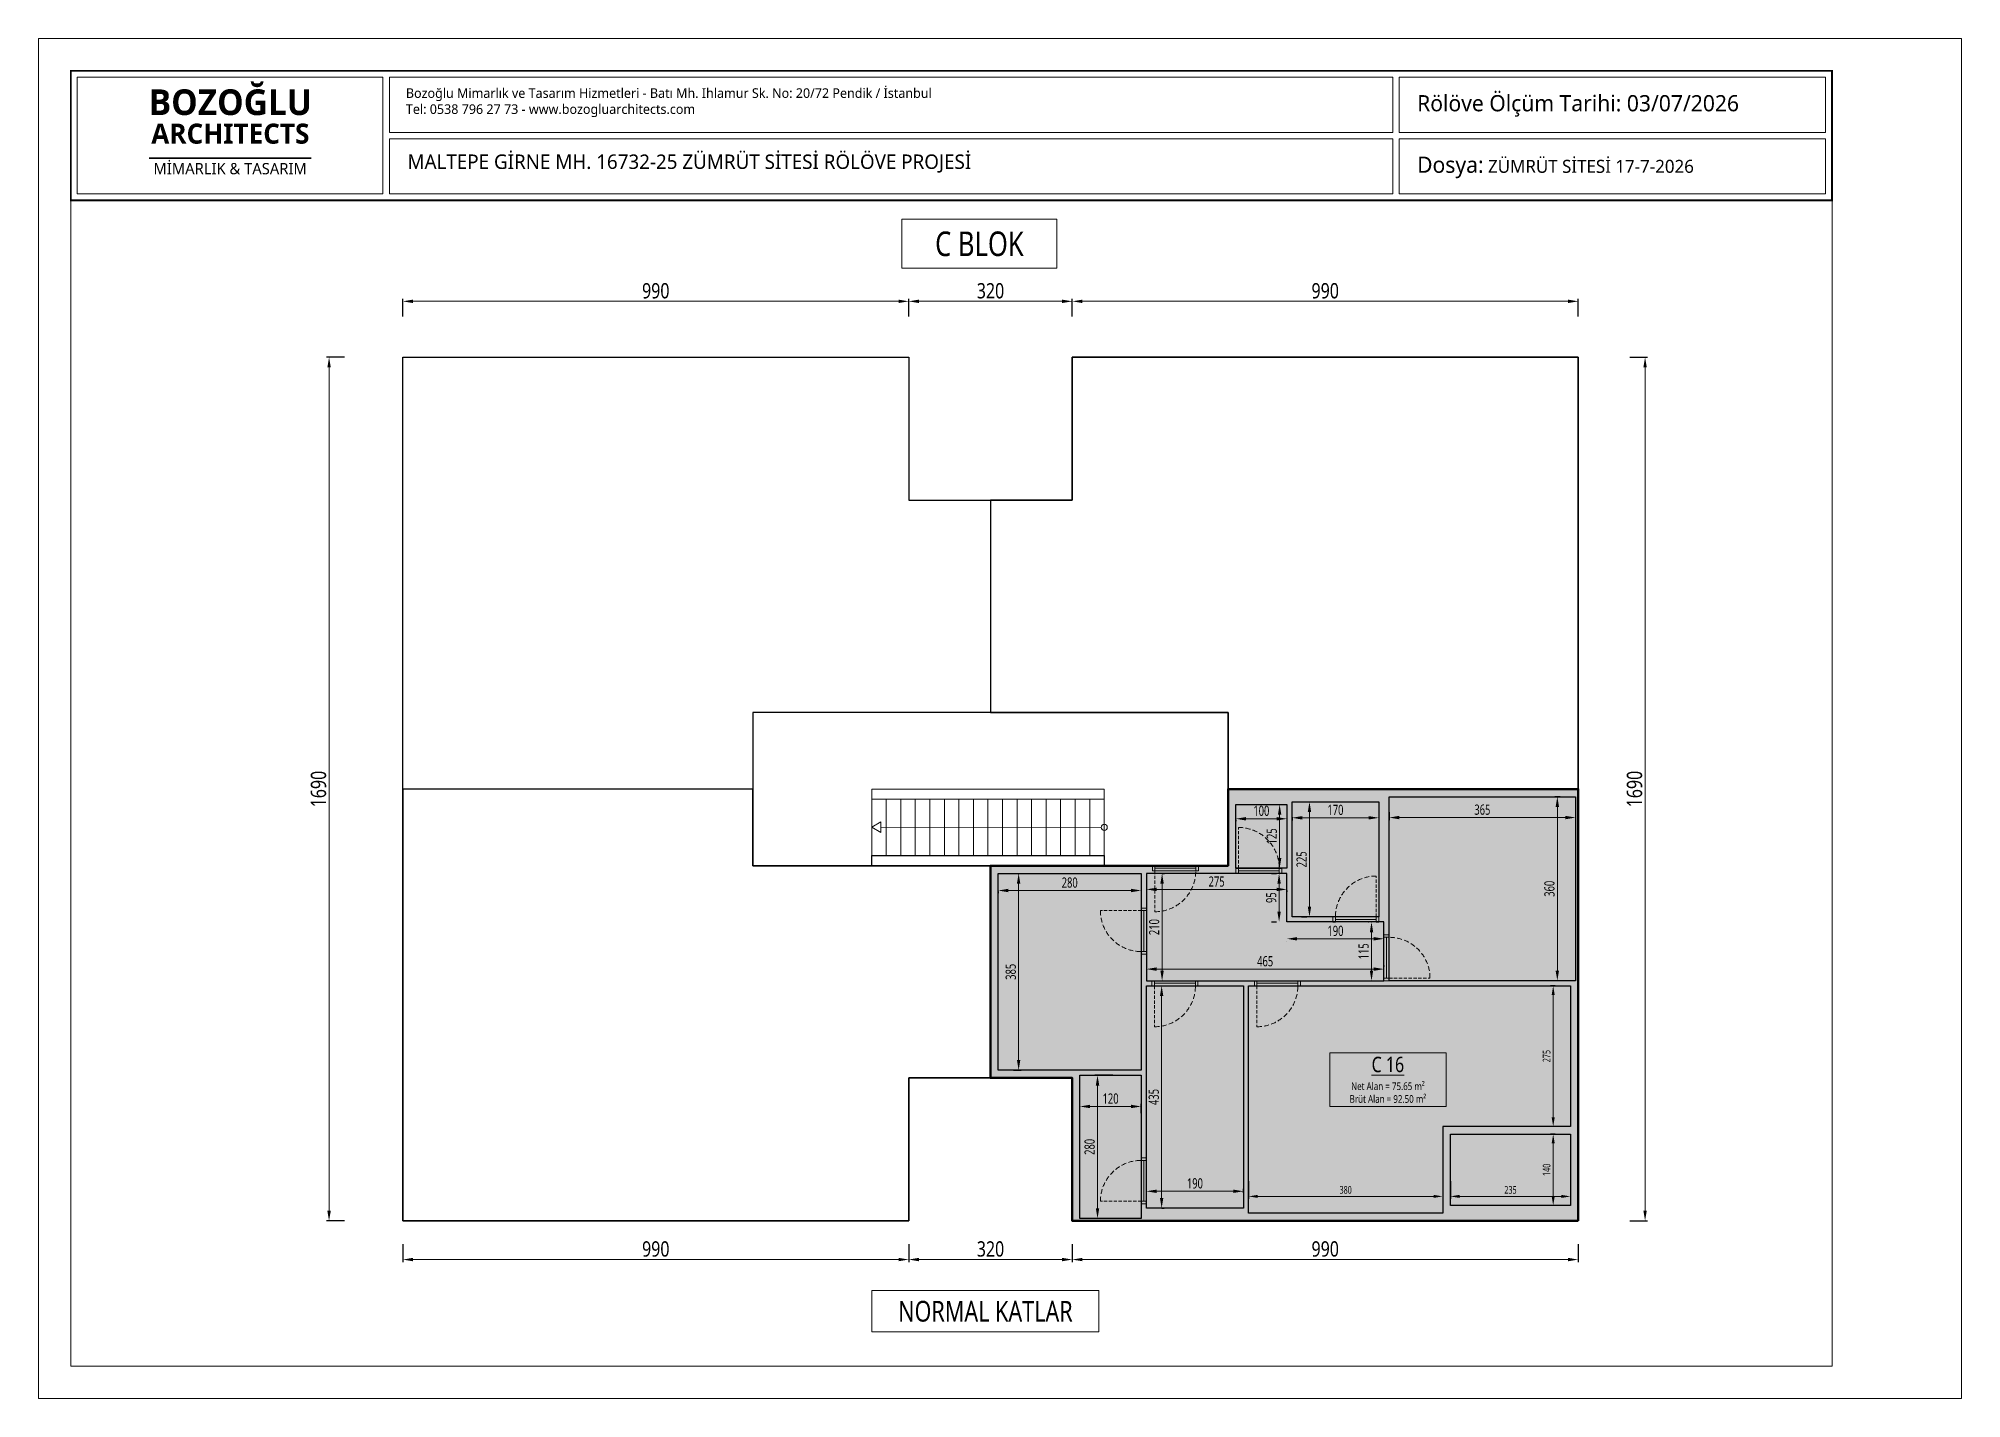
# Model space of a CAD drawing. Header units: metres. Extents: x 41905 to 73816, y -45641 to -42980.
# Drawn here: x 60721 to 64484, y -45641 to -42980 of the extents above; entities that cross this region are included whole.
import ezdxf

# ---------------------------------------------------------------- set-up
doc = ezdxf.new("R2010")
doc.units = ezdxf.units.M
doc.linetypes.add('HIDDEN2', pattern=[4.7625, 3.175, -1.5875])
for name, color, linetype, lineweight, true_color in [('0A PLAN BOYAMA', 7, 'Continuous', 13, 0xffdf7f), ('A YAZDIRMA', 7, 'Continuous', 13, 0x848484), ('A ÖLÇÜ DIŞ', 1, 'Continuous', 13, 0xff0000)]:
    doc.layers.add(name, color=color, linetype=linetype, lineweight=lineweight, true_color=true_color)
for name, color, linetype, lineweight in [('A ALAN BRÜT', 5, 'Continuous', 30), ('A ANTET', 7, 'Continuous', 13), ('A BİNA KONTUR', 4, 'Continuous', 50), ('A DUVAR', 7, 'Continuous', 30), ('A KAPI', 11, 'Continuous', 13), ('A KAPI KESİK', 11, 'HIDDEN2', 13), ('A MERDİVEN', 3, 'Continuous', 13), ('A YAZI', 7, 'Continuous', 13)]:
    doc.layers.add(name, color=color, linetype=linetype, lineweight=lineweight)
doc.styles.add('HİB NORMAL', font='segoeui.ttf')
doc.styles.add('HİB Segoe Bold', font='segoeuib.ttf', dxfattribs={"width": 0.8})
doc.styles.add('HİB SEGOE Normal .7', font='segoeui.ttf', dxfattribs={"width": 0.7})
doc.styles.add('HİB Segoe Semilight .7', font='segoeuisl.ttf', dxfattribs={"width": 0.7})
doc.dimstyles.new('HİB New', dxfattribs={"dimtxt": 12, "dimasz": 18, "dimexe": 5, "dimexo": 30, "dimgap": 5, "dimtad": 1, "dimdec": 0, "dimzin": 0, "dimdsep": 46, "dimtxsty": 'HİB Segoe Semilight .7', "dimcen": 0.09, "dimclrd": 256, "dimclre": 256, "dimclrt": 256, "dimadec": 0, "dimazin": 0, "dimtfac": 1, "dimtdec": 4, "dimtix": 1, "dimtofl": 0, "dimtmove": 0, "dimatfit": 3, "dimfxl": 30, "dimfxlon": 1, "dimtvp": 1, "dimtolj": 1, "dimtzin": 0, "dimlwd": -1, "dimlwe": -3, "dimarcsym": 0})

msp = doc.modelspace()

# ---------------------------------------------------------------- texts
at = {"layer": 'A YAZI', "ltscale": 100, "attachment_point": 7, "style": 'HİB Segoe Bold', "bg_fill": 16}
for s, insert, char_height, width in [('\\pxqc;C BLOK', (62434.6, -43406.3), 48, 255.02), ('\\pxqc;{\\H2x;\\LC 16\\P\\pxql;}Net Alan^I= 75.65 m²\\PBrüt Alan^I= 92.50 m²', (63255, -45062.5), 15, 212.748), ('\\pxqc;NORMAL KATLAR', (62371.9, -45490.8), 40.5, 403.962)]:
    msp.add_mtext(s, dxfattribs=dict(at, insert=insert, char_height=char_height, width=width))

# ---------------------------------------------------------------- blocks, each defined once
blk = doc.blocks.new('safsafsaf')
at = {"layer": 'A ANTET', "linetype": 'ByBlock', "ltscale": 100}
blk.add_line((49168, -37858.9), (52997.3, -37858.9), dxfattribs=at)
at = {"layer": 'A ANTET', "linetype": 'ByBlock', "ltscale": 100, "const_width": 4.22}
blk.add_lwpolyline([(49168, -37858.9), (52997.3, -37858.9), (52997.3, -38140.5), (49168, -38140.5)], close=True, dxfattribs=at)
at = {"layer": 'A ANTET', "linetype": 'ByBlock', "ltscale": 100}
for points in [[(52997.3, -40674.5), (49168, -40674.5), (49168, -37858.9), (52997.3, -37858.9)], [(49182.1, -37873), (49846.6, -37873), (49846.6, -38126.4), (49182.1, -38126.4)], [(49860.6, -37873), (52042.3, -37873), (52042.3, -37992.7), (49860.6, -37992.7)], [(52056.4, -37992.7), (52983.2, -37992.7), (52983.2, -37873), (52056.4, -37873)], [(49860.6, -38006.7), (52042.3, -38006.7), (52042.3, -38126.4), (49860.6, -38126.4)], [(52056.4, -38126.4), (52983.2, -38126.4), (52983.2, -38006.7), (52056.4, -38006.7)]]:
    blk.add_lwpolyline(points, close=True, dxfattribs=at)
blk.add_lwpolyline([(49337.9, -38048.6, 3.72, 3.72, 0), (49690.6, -38048.6, 0, 0, 0)], format="xyseb", dxfattribs=at)
at = {"layer": 'A YAZDIRMA', "linetype": 'ByBlock', "ltscale": 100}
blk.add_lwpolyline([(53278.8, -40744.9), (53278.8, -37788.5), (49097.6, -37788.5), (49097.6, -40744.9)], close=True, dxfattribs=at)
at = {"layer": 'A ANTET', "linetype": 'ByBlock', "ltscale": 100, "attachment_point": 1, "line_spacing_factor": 0.8, "style": 'HİB NORMAL'}
for s, insert, char_height, width in [('\\pxqc;{\\fSegoe UI Semibold|b0|i0|c162|p34;BOZOĞLU\\P\\pxqc;\\H0.7833x;ARCHITECTS\\P\\pxqc;\\H1.0213x;}', (49326, -37899.2), 55.749, 377.662), ('\\pxi-3,l4.25,qc,t4.25;MİMARLIK & TASARIM', (49291.1, -38059.2), 24.623, 415.716)]:
    blk.add_mtext(s, dxfattribs=dict(at, insert=insert, char_height=char_height, width=width))
at = {"layer": 'A ANTET', "linetype": 'ByBlock', "ltscale": 100, "attachment_point": 1, "style": 'HİB NORMAL'}
for s, insert, char_height, width in [('\\A1;\\pxql;Bozoğlu Mimarlık ve Tasarım Hizmetleri - Batı Mh. Ihlamur Sk. No: 20/72 Pendik / İstanbul\\PTel: 0538 796 27 73 - www.bozogluarchitects.com', (49896.5, -37896.8), 20.906, 1289.576), ('\\pxql;MALTEPE GİRNE MH. 16732-25 ZÜMRÜT SİTESİ RÖLÖVE PROJESİ', (49900, -38040.7), 31.359, 1361.276)]:
    blk.add_mtext(s, dxfattribs=dict(at, insert=insert, char_height=char_height, width=width))
at = {"layer": 'A ANTET', "color": 0, "linetype": 'ByBlock', "ltscale": 100, "char_height": 35.195, "width": 810.705, "attachment_point": 7, "style": 'HİB NORMAL'}
for s, insert in [('\\pxql;Rölöve Ölçüm Tarihi: 03/07/2026', (52095.2, -37958.7)), ('\\pxql;Dosya:{\\H0.8019x; ZÜMRÜT SİTESİ 17-7-2026}', (52095.2, -38092.4))]:
    blk.add_mtext(s, dxfattribs=dict(at, insert=insert))
blk = doc.blocks.new('*D18022')
at = {"layer": 'A ÖLÇÜ DIŞ', "lineweight": -3, "ltscale": 0.5}
for p, q in [((63063.8, -44508.4), (63063.8, -44511.5)), ((63163.8, -44508.4), (63163.8, -44511.5))]:
    blk.add_line(p, q, dxfattribs=at)
at = {"layer": 'A ÖLÇÜ DIŞ', "ltscale": 0.5}
blk.add_line((63083.8, -44506.5), (63143.8, -44506.5), dxfattribs=at)
at = {"layer": 'A ÖLÇÜ DIŞ'}
for points in [[(63083.8, -44503.2), (63083.8, -44509.9), (63063.8, -44506.5)], [(63143.8, -44509.9), (63143.8, -44503.2), (63163.8, -44506.5)]]:
    blk.add_solid(points, dxfattribs=at)
at = {"layer": 'Defpoints', "color": 0}
for p in [(63063.8, -44478.4), (63163.8, -44478.4), (63163.8, -44506.5)]:
    blk.add_point(p, dxfattribs=at)
at = {"layer": 'A ÖLÇÜ DIŞ', "ltscale": 0.5, "insert": (63113.8, -44491.1), "char_height": 20, "attachment_point": 5, "style": 'HİB SEGOE Normal .7'}
blk.add_mtext('\\A1;100', dxfattribs=at)
blk = doc.blocks.new('*D18023')
at = {"layer": 'A ÖLÇÜ DIŞ', "lineweight": -3, "ltscale": 0.5}
for p, q in [((63173.8, -44503.4), (63173.8, -44509.6)), ((63343.8, -44503.4), (63343.8, -44509.6))]:
    blk.add_line(p, q, dxfattribs=at)
at = {"layer": 'A ÖLÇÜ DIŞ', "ltscale": 0.5}
blk.add_line((63193.8, -44504.6), (63323.8, -44504.6), dxfattribs=at)
at = {"layer": 'A ÖLÇÜ DIŞ'}
for points in [[(63193.8, -44501.3), (63193.8, -44508), (63173.8, -44504.6)], [(63323.8, -44508), (63323.8, -44501.3), (63343.8, -44504.6)]]:
    blk.add_solid(points, dxfattribs=at)
at = {"layer": 'Defpoints', "color": 0}
for p in [(63173.8, -44473.4), (63343.8, -44473.4), (63343.8, -44504.6)]:
    blk.add_point(p, dxfattribs=at)
at = {"layer": 'A ÖLÇÜ DIŞ', "ltscale": 0.5, "insert": (63258.8, -44489.2), "char_height": 20, "attachment_point": 5, "style": 'HİB SEGOE Normal .7'}
blk.add_mtext('\\A1;170', dxfattribs=at)
blk = doc.blocks.new('*D18024')
at = {"layer": 'A ÖLÇÜ DIŞ', "lineweight": -3, "ltscale": 0.5}
for p, q in [((63363.8, -44493.4), (63363.8, -44509.2)), ((63728.8, -44493.4), (63728.8, -44509.2))]:
    blk.add_line(p, q, dxfattribs=at)
at = {"layer": 'A ÖLÇÜ DIŞ', "ltscale": 0.5}
blk.add_line((63383.8, -44504.2), (63708.8, -44504.2), dxfattribs=at)
at = {"layer": 'A ÖLÇÜ DIŞ'}
for points in [[(63383.8, -44500.8), (63383.8, -44507.5), (63363.8, -44504.2)], [(63708.8, -44507.5), (63708.8, -44500.8), (63728.8, -44504.2)]]:
    blk.add_solid(points, dxfattribs=at)
at = {"layer": 'Defpoints', "color": 0}
for p in [(63363.8, -44463.4), (63728.8, -44463.4), (63728.8, -44504.2)]:
    blk.add_point(p, dxfattribs=at)
at = {"layer": 'A ÖLÇÜ DIŞ', "ltscale": 0.5, "insert": (63546.3, -44488.8), "char_height": 20, "attachment_point": 5, "style": 'HİB SEGOE Normal .7'}
blk.add_mtext('\\A1;365', dxfattribs=at)
blk = doc.blocks.new('*D18025')
at = {"layer": 'A ÖLÇÜ DIŞ', "lineweight": -3, "ltscale": 0.5}
for p, q in [((63698.8, -44463.4), (63688, -44463.4)), ((63698.8, -44823.4), (63688, -44823.4))]:
    blk.add_line(p, q, dxfattribs=at)
at = {"layer": 'A ÖLÇÜ DIŞ', "ltscale": 0.5}
blk.add_line((63693, -44483.4), (63693, -44803.4), dxfattribs=at)
at = {"layer": 'A ÖLÇÜ DIŞ'}
for points in [[(63696.3, -44483.4), (63689.6, -44483.4), (63693, -44463.4)], [(63689.6, -44803.4), (63696.3, -44803.4), (63693, -44823.4)]]:
    blk.add_solid(points, dxfattribs=at)
at = {"layer": 'Defpoints', "color": 0}
for p in [(63728.8, -44463.4), (63693, -44823.4), (63728.8, -44823.4)]:
    blk.add_point(p, dxfattribs=at)
at = {"layer": 'A ÖLÇÜ DIŞ', "ltscale": 0.5, "insert": (63677.6, -44643.4), "char_height": 20, "attachment_point": 5, "rotation": 90, "style": 'HİB SEGOE Normal .7'}
blk.add_mtext('\\A1;360', dxfattribs=at)
blk = doc.blocks.new('*D18027')
at = {"layer": 'A ÖLÇÜ DIŞ', "lineweight": -3, "ltscale": 0.5}
for p, q in [((63323.8, -44708.4), (63324.4, -44708.4)), ((63323.8, -44823.4), (63324.4, -44823.4))]:
    blk.add_line(p, q, dxfattribs=at)
at = {"layer": 'A ÖLÇÜ DIŞ', "ltscale": 0.5}
blk.add_line((63329.4, -44728.4), (63329.4, -44803.4), dxfattribs=at)
at = {"layer": 'A ÖLÇÜ DIŞ'}
for points in [[(63332.7, -44728.4), (63326.1, -44728.4), (63329.4, -44708.4)], [(63326.1, -44803.4), (63332.7, -44803.4), (63329.4, -44823.4)]]:
    blk.add_solid(points, dxfattribs=at)
at = {"layer": 'Defpoints', "color": 0}
for p in [(63353.8, -44708.4), (63329.4, -44823.4), (63353.8, -44823.4)]:
    blk.add_point(p, dxfattribs=at)
at = {"layer": 'A ÖLÇÜ DIŞ', "ltscale": 0.5, "insert": (63314, -44765.9), "char_height": 20, "attachment_point": 5, "rotation": 90, "style": 'HİB SEGOE Normal .7'}
blk.add_mtext('\\A1;115', dxfattribs=at)
blk = doc.blocks.new('*D18028')
at = {"layer": 'A ÖLÇÜ DIŞ', "ltscale": 0.5}
blk.add_line((63183.8, -44741.3), (63333.8, -44741.3), dxfattribs=at)
at = {"layer": 'A ÖLÇÜ DIŞ', "lineweight": -3, "ltscale": 0.5}
for p, q in [((63163.8, -44746.6), (63163.8, -44746.3)), ((63353.8, -44746.6), (63353.8, -44746.3))]:
    blk.add_line(p, q, dxfattribs=at)
at = {"layer": 'A ÖLÇÜ DIŞ'}
for points in [[(63183.8, -44738), (63183.8, -44744.7), (63163.8, -44741.3)], [(63333.8, -44744.7), (63333.8, -44738), (63353.8, -44741.3)]]:
    blk.add_solid(points, dxfattribs=at)
at = {"layer": 'Defpoints', "color": 0}
for p in [(63163.8, -44716.6), (63353.8, -44716.6), (63353.8, -44741.3)]:
    blk.add_point(p, dxfattribs=at)
at = {"layer": 'A ÖLÇÜ DIŞ', "ltscale": 0.5, "insert": (63258.8, -44725.9), "char_height": 20, "attachment_point": 5, "style": 'HİB SEGOE Normal .7'}
blk.add_mtext('\\A1;190', dxfattribs=at)
blk = doc.blocks.new('*D18029')
at = {"layer": 'A ÖLÇÜ DIŞ', "lineweight": -3, "ltscale": 0.5}
for p, q in [((63192.7, -44473.4), (63203, -44473.4)), ((63192.7, -44698.4), (63203, -44698.4))]:
    blk.add_line(p, q, dxfattribs=at)
at = {"layer": 'A ÖLÇÜ DIŞ', "ltscale": 0.5}
blk.add_line((63208, -44678.4), (63208, -44493.4), dxfattribs=at)
at = {"layer": 'A ÖLÇÜ DIŞ'}
for points in [[(63211.3, -44493.4), (63204.6, -44493.4), (63208, -44473.4)], [(63204.6, -44678.4), (63211.3, -44678.4), (63208, -44698.4)]]:
    blk.add_solid(points, dxfattribs=at)
at = {"layer": 'Defpoints', "color": 0}
for p in [(63208, -44473.4), (63222.7, -44473.4), (63222.7, -44698.4)]:
    blk.add_point(p, dxfattribs=at)
at = {"layer": 'A ÖLÇÜ DIŞ', "ltscale": 0.5, "insert": (63192.6, -44585.9), "char_height": 20, "attachment_point": 5, "rotation": 90, "style": 'HİB SEGOE Normal .7'}
blk.add_mtext('\\A1;225', dxfattribs=at)
blk = doc.blocks.new('*D18030')
at = {"layer": 'A ÖLÇÜ DIŞ', "lineweight": -3, "ltscale": 0.5}
for p, q in [((63133.8, -44478.4), (63144.6, -44478.4)), ((63133.8, -44603.4), (63144.6, -44603.4))]:
    blk.add_line(p, q, dxfattribs=at)
at = {"layer": 'A ÖLÇÜ DIŞ', "ltscale": 0.5}
blk.add_line((63149.6, -44583.4), (63149.6, -44498.4), dxfattribs=at)
at = {"layer": 'A ÖLÇÜ DIŞ'}
for points in [[(63152.9, -44498.4), (63146.3, -44498.4), (63149.6, -44478.4)], [(63146.3, -44583.4), (63152.9, -44583.4), (63149.6, -44603.4)]]:
    blk.add_solid(points, dxfattribs=at)
at = {"layer": 'Defpoints', "color": 0}
for p in [(63149.6, -44478.4), (63163.8, -44478.4), (63163.8, -44603.4)]:
    blk.add_point(p, dxfattribs=at)
at = {"layer": 'A ÖLÇÜ DIŞ', "ltscale": 0.5, "insert": (63134.2, -44540.9), "char_height": 20, "attachment_point": 5, "rotation": 90, "style": 'HİB SEGOE Normal .7'}
blk.add_mtext('\\A1;125', dxfattribs=at)
blk = doc.blocks.new('*D18031')
at = {"layer": 'A ÖLÇÜ DIŞ', "lineweight": -3, "ltscale": 0.5}
for p, q in [((63133.8, -44613.4), (63143.5, -44613.4)), ((63133.8, -44708.4), (63143.5, -44708.4))]:
    blk.add_line(p, q, dxfattribs=at)
at = {"layer": 'A ÖLÇÜ DIŞ', "ltscale": 0.5}
blk.add_line((63148.5, -44633.4), (63148.5, -44688.4), dxfattribs=at)
at = {"layer": 'A ÖLÇÜ DIŞ'}
for points in [[(63151.8, -44633.4), (63145.2, -44633.4), (63148.5, -44613.4)], [(63145.2, -44688.4), (63151.8, -44688.4), (63148.5, -44708.4)]]:
    blk.add_solid(points, dxfattribs=at)
at = {"layer": 'Defpoints', "color": 0}
for p in [(63163.8, -44613.4), (63148.5, -44708.4), (63163.8, -44708.4)]:
    blk.add_point(p, dxfattribs=at)
at = {"layer": 'A ÖLÇÜ DIŞ', "ltscale": 0.5, "insert": (63133.1, -44660.9), "char_height": 20, "attachment_point": 5, "rotation": 90, "style": 'HİB SEGOE Normal .7'}
blk.add_mtext('\\A1;95', dxfattribs=at)
blk = doc.blocks.new('*D18032')
at = {"layer": 'A ÖLÇÜ DIŞ', "lineweight": -3, "ltscale": 0.5}
for p, q in [((62888.8, -44646.6), (62888.8, -44649.7)), ((63163.8, -44646.6), (63163.8, -44649.7))]:
    blk.add_line(p, q, dxfattribs=at)
at = {"layer": 'A ÖLÇÜ DIŞ', "ltscale": 0.5}
blk.add_line((63143.8, -44644.7), (62908.8, -44644.7), dxfattribs=at)
at = {"layer": 'A ÖLÇÜ DIŞ'}
for points in [[(62908.8, -44641.4), (62908.8, -44648.1), (62888.8, -44644.7)], [(63143.8, -44648.1), (63143.8, -44641.4), (63163.8, -44644.7)]]:
    blk.add_solid(points, dxfattribs=at)
at = {"layer": 'Defpoints', "color": 0}
for p in [(62888.8, -44616.6), (63163.8, -44616.6), (62888.8, -44644.7)]:
    blk.add_point(p, dxfattribs=at)
at = {"layer": 'A ÖLÇÜ DIŞ', "ltscale": 0.5, "insert": (63026.3, -44629.4), "char_height": 20, "attachment_point": 5, "style": 'HİB SEGOE Normal .7'}
blk.add_mtext('\\A1;275', dxfattribs=at)
blk = doc.blocks.new('*D18033')
at = {"layer": 'A ÖLÇÜ DIŞ', "lineweight": -3, "ltscale": 0.5}
for p, q in [((62918.8, -44613.4), (62924.6, -44613.4)), ((62918.8, -44823.4), (62924.6, -44823.4))]:
    blk.add_line(p, q, dxfattribs=at)
at = {"layer": 'A ÖLÇÜ DIŞ', "ltscale": 0.5}
blk.add_line((62919.6, -44633.4), (62919.6, -44803.4), dxfattribs=at)
at = {"layer": 'A ÖLÇÜ DIŞ'}
for points in [[(62922.9, -44633.4), (62916.2, -44633.4), (62919.6, -44613.4)], [(62916.2, -44803.4), (62922.9, -44803.4), (62919.6, -44823.4)]]:
    blk.add_solid(points, dxfattribs=at)
at = {"layer": 'Defpoints', "color": 0}
for p in [(62888.8, -44613.4), (62888.8, -44823.4), (62919.6, -44823.4)]:
    blk.add_point(p, dxfattribs=at)
at = {"layer": 'A ÖLÇÜ DIŞ', "ltscale": 0.5, "insert": (62904.2, -44718.4), "char_height": 20, "attachment_point": 5, "rotation": 90, "style": 'HİB SEGOE Normal .7'}
blk.add_mtext('\\A1;210', dxfattribs=at)
blk = doc.blocks.new('*D18034')
at = {"layer": 'A ÖLÇÜ DIŞ', "lineweight": -3, "ltscale": 0.5}
for p, q in [((62888.8, -44793.4), (62888.8, -44795.6)), ((63353.8, -44793.4), (63353.8, -44795.6))]:
    blk.add_line(p, q, dxfattribs=at)
at = {"layer": 'A ÖLÇÜ DIŞ', "ltscale": 0.5}
blk.add_line((62908.8, -44800.6), (63333.8, -44800.6), dxfattribs=at)
at = {"layer": 'A ÖLÇÜ DIŞ'}
for points in [[(62908.8, -44797.3), (62908.8, -44804), (62888.8, -44800.6)], [(63333.8, -44804), (63333.8, -44797.3), (63353.8, -44800.6)]]:
    blk.add_solid(points, dxfattribs=at)
at = {"layer": 'Defpoints', "color": 0}
for p in [(63353.8, -44800.6), (62888.8, -44823.4), (63353.8, -44823.4)]:
    blk.add_point(p, dxfattribs=at)
at = {"layer": 'A ÖLÇÜ DIŞ', "ltscale": 0.5, "insert": (63121.3, -44785.3), "char_height": 20, "attachment_point": 5, "style": 'HİB SEGOE Normal .7'}
blk.add_mtext('\\A1;465', dxfattribs=at)
blk = doc.blocks.new('*D18036')
at = {"layer": 'A ÖLÇÜ DIŞ', "lineweight": -3, "ltscale": 0.5}
for p, q in [((62888.8, -45238.4), (62888.8, -45230.3)), ((63078.8, -45238.4), (63078.8, -45230.3))]:
    blk.add_line(p, q, dxfattribs=at)
at = {"layer": 'A ÖLÇÜ DIŞ', "ltscale": 0.5}
blk.add_line((62908.8, -45235.3), (63058.8, -45235.3), dxfattribs=at)
at = {"layer": 'A ÖLÇÜ DIŞ'}
for points in [[(62908.8, -45232), (62908.8, -45238.6), (62888.8, -45235.3)], [(63058.8, -45238.6), (63058.8, -45232), (63078.8, -45235.3)]]:
    blk.add_solid(points, dxfattribs=at)
at = {"layer": 'Defpoints', "color": 0}
for p in [(62888.8, -45268.4), (63078.8, -45235.3), (63078.8, -45268.4)]:
    blk.add_point(p, dxfattribs=at)
at = {"layer": 'A ÖLÇÜ DIŞ', "ltscale": 0.5, "insert": (62983.8, -45219.9), "char_height": 20, "attachment_point": 5, "style": 'HİB SEGOE Normal .7'}
blk.add_mtext('\\A1;190', dxfattribs=at)
blk = doc.blocks.new('*D18037')
at = {"layer": 'A ÖLÇÜ DIŞ', "lineweight": -3, "ltscale": 0.5}
for p, q in [((62758.8, -45082.5), (62758.8, -45064.4)), ((62878.8, -45082.5), (62878.8, -45064.4))]:
    blk.add_line(p, q, dxfattribs=at)
at = {"layer": 'A ÖLÇÜ DIŞ', "ltscale": 0.5}
blk.add_line((62858.8, -45069.4), (62778.8, -45069.4), dxfattribs=at)
at = {"layer": 'A ÖLÇÜ DIŞ'}
for points in [[(62778.8, -45066), (62778.8, -45072.7), (62758.8, -45069.4)], [(62858.8, -45072.7), (62858.8, -45066), (62878.8, -45069.4)]]:
    blk.add_solid(points, dxfattribs=at)
at = {"layer": 'Defpoints', "color": 0}
for p in [(62758.8, -45069.4), (62758.8, -45112.5), (62878.8, -45112.5)]:
    blk.add_point(p, dxfattribs=at)
at = {"layer": 'A ÖLÇÜ DIŞ', "ltscale": 0.5, "insert": (62818.8, -45054), "char_height": 20, "attachment_point": 5, "style": 'HİB SEGOE Normal .7'}
blk.add_mtext('\\A1;120', dxfattribs=at)
blk = doc.blocks.new('*D18038')
at = {"layer": 'A ÖLÇÜ DIŞ', "lineweight": -3, "ltscale": 0.5}
for p, q in [((62823.2, -45008.4), (62788.2, -45008.4)), ((62823.2, -45288.4), (62788.2, -45288.4))]:
    blk.add_line(p, q, dxfattribs=at)
at = {"layer": 'A ÖLÇÜ DIŞ', "ltscale": 0.5}
blk.add_line((62793.2, -45268.4), (62793.2, -45028.4), dxfattribs=at)
at = {"layer": 'A ÖLÇÜ DIŞ'}
for points in [[(62796.6, -45028.4), (62789.9, -45028.4), (62793.2, -45008.4)], [(62789.9, -45268.4), (62796.6, -45268.4), (62793.2, -45288.4)]]:
    blk.add_solid(points, dxfattribs=at)
at = {"layer": 'Defpoints', "color": 0}
for p in [(62793.2, -45008.4), (62888.5, -45008.4), (62888.5, -45288.4)]:
    blk.add_point(p, dxfattribs=at)
at = {"layer": 'A ÖLÇÜ DIŞ', "ltscale": 0.5, "insert": (62777.9, -45148.4), "char_height": 20, "attachment_point": 5, "rotation": 90, "style": 'HİB SEGOE Normal .7'}
blk.add_mtext('\\A1;280', dxfattribs=at)
blk = doc.blocks.new('*D18039')
at = {"layer": 'A ÖLÇÜ DIŞ', "ltscale": 0.5}
blk.add_line((62918.7, -44853.4), (62918.7, -45248.4), dxfattribs=at)
at = {"layer": 'A ÖLÇÜ DIŞ', "lineweight": -3, "ltscale": 0.5}
for p, q in [((62918.8, -44833.4), (62923.7, -44833.4)), ((62918.8, -45268.4), (62923.7, -45268.4))]:
    blk.add_line(p, q, dxfattribs=at)
at = {"layer": 'A ÖLÇÜ DIŞ'}
for points in [[(62922, -44853.4), (62915.4, -44853.4), (62918.7, -44833.4)], [(62915.4, -45248.4), (62922, -45248.4), (62918.7, -45268.4)]]:
    blk.add_solid(points, dxfattribs=at)
at = {"layer": 'Defpoints', "color": 0}
for p in [(62888.8, -44833.4), (62888.8, -45268.4), (62918.7, -45268.4)]:
    blk.add_point(p, dxfattribs=at)
at = {"layer": 'A ÖLÇÜ DIŞ', "ltscale": 0.5, "insert": (62903.3, -45050.9), "char_height": 20, "attachment_point": 5, "rotation": 90, "style": 'HİB SEGOE Normal .7'}
blk.add_mtext('\\A1;435', dxfattribs=at)
blk = doc.blocks.new('*D18040')
at = {"layer": 'A ÖLÇÜ DIŞ', "lineweight": -3, "ltscale": 0.5}
for p, q in [((62628.8, -44613.4), (62643.9, -44613.4)), ((62628.8, -44998.4), (62643.9, -44998.4))]:
    blk.add_line(p, q, dxfattribs=at)
at = {"layer": 'A ÖLÇÜ DIŞ', "ltscale": 0.5}
blk.add_line((62638.9, -44633.4), (62638.9, -44978.4), dxfattribs=at)
at = {"layer": 'A ÖLÇÜ DIŞ'}
for points in [[(62642.2, -44633.4), (62635.5, -44633.4), (62638.9, -44613.4)], [(62635.5, -44978.4), (62642.2, -44978.4), (62638.9, -44998.4)]]:
    blk.add_solid(points, dxfattribs=at)
at = {"layer": 'Defpoints', "color": 0}
for p in [(62598.8, -44613.4), (62598.8, -44998.4), (62638.9, -44998.4)]:
    blk.add_point(p, dxfattribs=at)
at = {"layer": 'A ÖLÇÜ DIŞ', "ltscale": 0.5, "insert": (62623.5, -44805.9), "char_height": 20, "attachment_point": 5, "rotation": 90, "style": 'HİB SEGOE Normal .7'}
blk.add_mtext('\\A1;385', dxfattribs=at)
blk = doc.blocks.new('*D18041')
at = {"layer": 'A ÖLÇÜ DIŞ', "lineweight": -3, "ltscale": 0.5}
for p, q in [((62598.8, -44648.5), (62598.8, -44651.9)), ((62878.8, -44648.5), (62878.8, -44651.9))]:
    blk.add_line(p, q, dxfattribs=at)
at = {"layer": 'A ÖLÇÜ DIŞ', "ltscale": 0.5}
blk.add_line((62618.8, -44646.9), (62858.8, -44646.9), dxfattribs=at)
at = {"layer": 'A ÖLÇÜ DIŞ'}
for points in [[(62618.8, -44643.5), (62618.8, -44650.2), (62598.8, -44646.9)], [(62858.8, -44650.2), (62858.8, -44643.5), (62878.8, -44646.9)]]:
    blk.add_solid(points, dxfattribs=at)
at = {"layer": 'Defpoints', "color": 0}
for p in [(62598.8, -44618.5), (62878.8, -44618.5), (62878.8, -44646.9)]:
    blk.add_point(p, dxfattribs=at)
at = {"layer": 'A ÖLÇÜ DIŞ', "ltscale": 0.5, "insert": (62738.8, -44631.5), "char_height": 20, "attachment_point": 5, "style": 'HİB SEGOE Normal .7'}
blk.add_mtext('\\A1;280', dxfattribs=at)
blk = doc.blocks.new('MER')
at = {"layer": 'A MERDİVEN'}
for p, q in [((0, 110), (0, 0)), ((28.4, 110), (28.4, 0)), ((56.9, 110), (56.9, 0)), ((85.3, 110), (85.3, 0)), ((113.7, 110), (113.7, 0)), ((142.2, 110), (142.2, 0)), ((170.6, 110), (170.6, 0)), ((199.1, 110), (199.1, 0)), ((227.5, 110), (227.5, 0)), ((255.9, 110), (255.9, 0)), ((284.4, 110), (284.4, 0)), ((312.8, 110), (312.8, 0)), ((341.2, 110), (341.2, 0)), ((369.7, 110), (369.7, 0)), ((398.1, 110), (398.1, 0)), ((426.6, 110), (426.6, 0)), ((455, 110), (455, 0)), ((449, 55), (17.7, 55.5))]:
    blk.add_line(p, q, dxfattribs=at)
for points in [[(0, 130), (455, 130), (455, 110), (0, 110)], [(0, 55.5), (17.7, 45.3), (17.7, 65.8)]]:
    blk.add_lwpolyline(points, close=True, dxfattribs=at)
blk.add_circle((455, 55), 6, dxfattribs=at)
for p in [(28.4, 110), (56.9, 110), (85.3, 110), (113.7, 110), (142.2, 110), (170.6, 110), (199.1, 110), (227.5, 110), (255.9, 110), (284.4, 110), (312.8, 110), (341.2, 110), (369.7, 110), (398.1, 110), (426.6, 110)]:
    blk.add_point(p, dxfattribs=at)
blk = doc.blocks.new('KAPI 90X10')
at = {"layer": 'A KAPI', "color": 0}
for points in [[(5, 10), (0, 10), (0, 0), (5, 0)], [(85, 5), (85, 10), (5, 10), (5, 5)], [(90, 10), (85, 10), (85, 0), (90, 0)]]:
    blk.add_lwpolyline(points, close=True, dxfattribs=at)
at = {"layer": 'A KAPI KESİK', "color": 0, "ltscale": 2}
blk.add_line((85, 10), (85, 90), dxfattribs=at)
at = {"layer": 'A KAPI KESİK', "color": 0, "ltscale": 3}
blk.add_arc((85, 10), 80, 90, 180, dxfattribs=at)
at = {"layer": 'A YAZI', "color": 0, "style": 'HİB Segoe Semilight .7', "width": 0.7}
blk.add_attdef('KAPI_NO', (76.6, 23.8), '', height=12, rotation=90, dxfattribs=at)
blk = doc.blocks.new('*D18042')
at = {"layer": 'A ÖLÇÜ DIŞ', "lineweight": -3, "ltscale": 0.5}
for p, q in [((61433.8, -43524.2), (61433.8, -43489.2)), ((62423.8, -43524.2), (62423.8, -43489.2))]:
    blk.add_line(p, q, dxfattribs=at)
at = {"layer": 'A ÖLÇÜ DIŞ', "ltscale": 0.5}
blk.add_line((61453.8, -43494.2), (62403.8, -43494.2), dxfattribs=at)
at = {"layer": 'A ÖLÇÜ DIŞ'}
for points in [[(61453.8, -43490.9), (61453.8, -43497.6), (61433.8, -43494.2)], [(62403.8, -43497.6), (62403.8, -43490.9), (62423.8, -43494.2)]]:
    blk.add_solid(points, dxfattribs=at)
at = {"layer": 'Defpoints', "color": 0}
for p in [(62423.8, -43494.2), (61433.8, -43603.4), (62423.8, -43603.4)]:
    blk.add_point(p, dxfattribs=at)
at = {"layer": 'A ÖLÇÜ DIŞ', "ltscale": 0.5, "insert": (61928.8, -43473.7), "char_height": 30, "attachment_point": 5, "style": 'HİB Segoe Bold'}
blk.add_mtext('\\A1;990', dxfattribs=at)
blk = doc.blocks.new('*D18043')
at = {"layer": 'A ÖLÇÜ DIŞ', "lineweight": -3, "ltscale": 0.5}
for p, q in [((62423.8, -43524.2), (62423.8, -43489.2)), ((62743.8, -43524.2), (62743.8, -43489.2))]:
    blk.add_line(p, q, dxfattribs=at)
at = {"layer": 'A ÖLÇÜ DIŞ', "ltscale": 0.5}
blk.add_line((62443.8, -43494.2), (62723.8, -43494.2), dxfattribs=at)
at = {"layer": 'A ÖLÇÜ DIŞ'}
for points in [[(62443.8, -43490.9), (62443.8, -43497.6), (62423.8, -43494.2)], [(62723.8, -43497.6), (62723.8, -43490.9), (62743.8, -43494.2)]]:
    blk.add_solid(points, dxfattribs=at)
at = {"layer": 'Defpoints', "color": 0}
for p in [(62743.8, -43494.2), (62423.8, -43603.4), (62743.8, -43603.4)]:
    blk.add_point(p, dxfattribs=at)
at = {"layer": 'A ÖLÇÜ DIŞ', "ltscale": 0.5, "insert": (62583.8, -43473.7), "char_height": 30, "attachment_point": 5, "style": 'HİB Segoe Bold'}
blk.add_mtext('\\A1;320', dxfattribs=at)
blk = doc.blocks.new('*D18044')
at = {"layer": 'A ÖLÇÜ DIŞ', "lineweight": -3, "ltscale": 0.5}
for p, q in [((62743.8, -43524.2), (62743.8, -43489.2)), ((63733.8, -43524.2), (63733.8, -43489.2))]:
    blk.add_line(p, q, dxfattribs=at)
at = {"layer": 'A ÖLÇÜ DIŞ', "ltscale": 0.5}
blk.add_line((62763.8, -43494.2), (63713.8, -43494.2), dxfattribs=at)
at = {"layer": 'A ÖLÇÜ DIŞ'}
for points in [[(62763.8, -43490.9), (62763.8, -43497.6), (62743.8, -43494.2)], [(63713.8, -43497.6), (63713.8, -43490.9), (63733.8, -43494.2)]]:
    blk.add_solid(points, dxfattribs=at)
at = {"layer": 'Defpoints', "color": 0}
for p in [(63733.8, -43494.2), (62743.8, -43603.4), (63733.8, -43603.4)]:
    blk.add_point(p, dxfattribs=at)
at = {"layer": 'A ÖLÇÜ DIŞ', "ltscale": 0.5, "insert": (63238.8, -43473.7), "char_height": 30, "attachment_point": 5, "style": 'HİB Segoe Bold'}
blk.add_mtext('\\A1;990', dxfattribs=at)
blk = doc.blocks.new('*D18045')
at = {"layer": 'A ÖLÇÜ DIŞ', "lineweight": -3, "ltscale": 0.5}
for p, q in [((61319.5, -43603.4), (61284.5, -43603.4)), ((61319.5, -45293.4), (61284.5, -45293.4))]:
    blk.add_line(p, q, dxfattribs=at)
at = {"layer": 'A ÖLÇÜ DIŞ', "ltscale": 0.5}
blk.add_line((61289.5, -43623.4), (61289.5, -45273.4), dxfattribs=at)
at = {"layer": 'A ÖLÇÜ DIŞ'}
for points in [[(61292.9, -43623.4), (61286.2, -43623.4), (61289.5, -43603.4)], [(61286.2, -45273.4), (61292.9, -45273.4), (61289.5, -45293.4)]]:
    blk.add_solid(points, dxfattribs=at)
at = {"layer": 'Defpoints', "color": 0}
for p in [(61433.8, -43603.4), (61289.5, -45293.4), (61433.8, -45293.4)]:
    blk.add_point(p, dxfattribs=at)
at = {"layer": 'A ÖLÇÜ DIŞ', "ltscale": 0.5, "insert": (61268.9, -44448.4), "char_height": 30, "attachment_point": 5, "rotation": 90, "style": 'HİB Segoe Bold'}
blk.add_mtext('\\A1;1690', dxfattribs=at)
blk = doc.blocks.new('*D18046')
at = {"layer": 'A ÖLÇÜ DIŞ', "lineweight": -3, "ltscale": 0.5}
for p, q in [((61433.8, -45338.9), (61433.8, -45373.9)), ((62423.8, -45338.9), (62423.8, -45373.9))]:
    blk.add_line(p, q, dxfattribs=at)
at = {"layer": 'A ÖLÇÜ DIŞ', "ltscale": 0.5}
blk.add_line((61453.8, -45368.9), (62403.8, -45368.9), dxfattribs=at)
at = {"layer": 'A ÖLÇÜ DIŞ'}
for points in [[(61453.8, -45365.5), (61453.8, -45372.2), (61433.8, -45368.9)], [(62403.8, -45372.2), (62403.8, -45365.5), (62423.8, -45368.9)]]:
    blk.add_solid(points, dxfattribs=at)
at = {"layer": 'Defpoints', "color": 0}
for p in [(61433.8, -45293.4), (62423.8, -45293.4), (62423.8, -45368.9)]:
    blk.add_point(p, dxfattribs=at)
at = {"layer": 'A ÖLÇÜ DIŞ', "ltscale": 0.5, "insert": (61928.8, -45348.3), "char_height": 30, "attachment_point": 5, "style": 'HİB Segoe Bold'}
blk.add_mtext('\\A1;990', dxfattribs=at)
blk = doc.blocks.new('*D18047')
at = {"layer": 'A ÖLÇÜ DIŞ', "lineweight": -3, "ltscale": 0.5}
for p, q in [((62423.8, -45338.9), (62423.8, -45373.9)), ((62743.8, -45338.9), (62743.8, -45373.9))]:
    blk.add_line(p, q, dxfattribs=at)
at = {"layer": 'A ÖLÇÜ DIŞ', "ltscale": 0.5}
blk.add_line((62443.8, -45368.9), (62723.8, -45368.9), dxfattribs=at)
at = {"layer": 'A ÖLÇÜ DIŞ'}
for points in [[(62443.8, -45365.5), (62443.8, -45372.2), (62423.8, -45368.9)], [(62723.8, -45372.2), (62723.8, -45365.5), (62743.8, -45368.9)]]:
    blk.add_solid(points, dxfattribs=at)
at = {"layer": 'Defpoints', "color": 0}
for p in [(62423.8, -45293.4), (62743.8, -45293.4), (62743.8, -45368.9)]:
    blk.add_point(p, dxfattribs=at)
at = {"layer": 'A ÖLÇÜ DIŞ', "ltscale": 0.5, "insert": (62583.8, -45348.3), "char_height": 30, "attachment_point": 5, "style": 'HİB Segoe Bold'}
blk.add_mtext('\\A1;320', dxfattribs=at)
blk = doc.blocks.new('*D18048')
at = {"layer": 'A ÖLÇÜ DIŞ', "lineweight": -3, "ltscale": 0.5}
for p, q in [((62743.8, -45338.9), (62743.8, -45373.9)), ((63733.8, -45338.9), (63733.8, -45373.9))]:
    blk.add_line(p, q, dxfattribs=at)
at = {"layer": 'A ÖLÇÜ DIŞ', "ltscale": 0.5}
blk.add_line((62763.8, -45368.9), (63713.8, -45368.9), dxfattribs=at)
at = {"layer": 'A ÖLÇÜ DIŞ'}
for points in [[(62763.8, -45365.5), (62763.8, -45372.2), (62743.8, -45368.9)], [(63713.8, -45372.2), (63713.8, -45365.5), (63733.8, -45368.9)]]:
    blk.add_solid(points, dxfattribs=at)
at = {"layer": 'Defpoints', "color": 0}
for p in [(62743.8, -45293.4), (63733.8, -45293.4), (63733.8, -45368.9)]:
    blk.add_point(p, dxfattribs=at)
at = {"layer": 'A ÖLÇÜ DIŞ', "ltscale": 0.5, "insert": (63238.8, -45348.3), "char_height": 30, "attachment_point": 5, "style": 'HİB Segoe Bold'}
blk.add_mtext('\\A1;990', dxfattribs=at)
blk = doc.blocks.new('*D18049')
at = {"layer": 'A ÖLÇÜ DIŞ', "lineweight": -3, "ltscale": 0.5}
for p, q in [((63834.7, -43603.4), (63869.7, -43603.4)), ((63834.7, -45293.4), (63869.7, -45293.4))]:
    blk.add_line(p, q, dxfattribs=at)
at = {"layer": 'A ÖLÇÜ DIŞ', "ltscale": 0.5}
blk.add_line((63864.7, -45273.4), (63864.7, -43623.4), dxfattribs=at)
at = {"layer": 'A ÖLÇÜ DIŞ'}
for points in [[(63868, -43623.4), (63861.4, -43623.4), (63864.7, -43603.4)], [(63861.4, -45273.4), (63868, -45273.4), (63864.7, -45293.4)]]:
    blk.add_solid(points, dxfattribs=at)
at = {"layer": 'Defpoints', "color": 0}
for p in [(63733.8, -43603.4), (63864.7, -43603.4), (63733.8, -45293.4)]:
    blk.add_point(p, dxfattribs=at)
at = {"layer": 'A ÖLÇÜ DIŞ', "ltscale": 0.5, "insert": (63844.1, -44448.4), "char_height": 30, "attachment_point": 5, "rotation": 90, "style": 'HİB Segoe Bold'}
blk.add_mtext('\\A1;1690', dxfattribs=at)
blk = doc.blocks.new('*D18334')
at = {"layer": 'A ÖLÇÜ DIŞ', "lineweight": -3, "ltscale": 0.5}
for p, q in [((63688.8, -44833.4), (63679.9, -44833.4)), ((63688.8, -45108.4), (63679.9, -45108.4))]:
    blk.add_line(p, q, dxfattribs=at)
at = {"layer": 'A ÖLÇÜ DIŞ', "ltscale": 0.5}
blk.add_line((63684.9, -44851.4), (63684.9, -45090.4), dxfattribs=at)
at = {"layer": 'A ÖLÇÜ DIŞ'}
for points in [[(63687.9, -44851.4), (63681.9, -44851.4), (63684.9, -44833.4)], [(63681.9, -45090.4), (63687.9, -45090.4), (63684.9, -45108.4)]]:
    blk.add_solid(points, dxfattribs=at)
at = {"layer": 'Defpoints', "color": 0}
for p in [(63718.8, -44833.4), (63684.9, -45108.4), (63718.8, -45108.4)]:
    blk.add_point(p, dxfattribs=at)
at = {"layer": 'A ÖLÇÜ DIŞ', "ltscale": 0.5, "insert": (63672.1, -44970.9), "char_height": 15, "attachment_point": 5, "rotation": 90, "style": 'HİB SEGOE Normal .7'}
blk.add_mtext('\\A1;275', dxfattribs=at)
blk = doc.blocks.new('*D18335')
at = {"layer": 'A ÖLÇÜ DIŞ', "lineweight": -3, "ltscale": 0.5}
for p, q in [((63088.8, -45215.3), (63088.8, -45250.3)), ((63468.8, -45215.3), (63468.8, -45250.3))]:
    blk.add_line(p, q, dxfattribs=at)
at = {"layer": 'A ÖLÇÜ DIŞ', "ltscale": 0.5}
blk.add_line((63106.8, -45245.3), (63450.8, -45245.3), dxfattribs=at)
at = {"layer": 'A ÖLÇÜ DIŞ'}
for points in [[(63106.8, -45242.3), (63106.8, -45248.3), (63088.8, -45245.3)], [(63450.8, -45248.3), (63450.8, -45242.3), (63468.8, -45245.3)]]:
    blk.add_solid(points, dxfattribs=at)
at = {"layer": 'Defpoints', "color": 0}
for p in [(63088.8, -44833.4), (63468.8, -45108.4), (63468.8, -45245.3)]:
    blk.add_point(p, dxfattribs=at)
at = {"layer": 'A ÖLÇÜ DIŞ', "ltscale": 0.5, "insert": (63278.8, -45232.6), "char_height": 15, "attachment_point": 5, "style": 'HİB SEGOE Normal .7'}
blk.add_mtext('\\A1;380', dxfattribs=at)
blk = doc.blocks.new('*D18336')
at = {"layer": 'A ÖLÇÜ DIŞ', "lineweight": -3, "ltscale": 0.5}
for p, q in [((63688.8, -45123.4), (63679.9, -45123.4)), ((63688.8, -45263.4), (63679.9, -45263.4))]:
    blk.add_line(p, q, dxfattribs=at)
at = {"layer": 'A ÖLÇÜ DIŞ', "ltscale": 0.5}
blk.add_line((63684.9, -45141.4), (63684.9, -45245.4), dxfattribs=at)
at = {"layer": 'A ÖLÇÜ DIŞ'}
for points in [[(63687.9, -45141.4), (63681.9, -45141.4), (63684.9, -45123.4)], [(63681.9, -45245.4), (63687.9, -45245.4), (63684.9, -45263.4)]]:
    blk.add_solid(points, dxfattribs=at)
at = {"layer": 'Defpoints', "color": 0}
for p in [(63718.8, -45123.4), (63684.9, -45263.4), (63718.8, -45263.4)]:
    blk.add_point(p, dxfattribs=at)
at = {"layer": 'A ÖLÇÜ DIŞ', "ltscale": 0.5, "insert": (63672.1, -45193.4), "char_height": 15, "attachment_point": 5, "rotation": 90, "style": 'HİB SEGOE Normal .7'}
blk.add_mtext('\\A1;140', dxfattribs=at)
blk = doc.blocks.new('*D18337')
at = {"layer": 'A ÖLÇÜ DIŞ', "lineweight": -3, "ltscale": 0.5}
for p, q in [((63483.8, -45215.3), (63483.8, -45250.3)), ((63718.8, -45215.3), (63718.8, -45250.3))]:
    blk.add_line(p, q, dxfattribs=at)
at = {"layer": 'A ÖLÇÜ DIŞ', "ltscale": 0.5}
blk.add_line((63700.8, -45245.3), (63501.8, -45245.3), dxfattribs=at)
at = {"layer": 'A ÖLÇÜ DIŞ'}
for points in [[(63501.8, -45242.3), (63501.8, -45248.3), (63483.8, -45245.3)], [(63700.8, -45248.3), (63700.8, -45242.3), (63718.8, -45245.3)]]:
    blk.add_solid(points, dxfattribs=at)
at = {"layer": 'Defpoints', "color": 0}
for p in [(63483.8, -45123.4), (63718.8, -45123.4), (63483.8, -45245.3)]:
    blk.add_point(p, dxfattribs=at)
at = {"layer": 'A ÖLÇÜ DIŞ', "ltscale": 0.5, "insert": (63601.3, -45232.6), "char_height": 15, "attachment_point": 5, "style": 'HİB SEGOE Normal .7'}
blk.add_mtext('\\A1;235', dxfattribs=at)

# ---------------------------------------------------------------- dimensions: what is measured, and where the dimension line sits
at = {"layer": 'A ÖLÇÜ DIŞ', "ltscale": 0.5}
for base, p1, p2, override, picture, middle in [((62423.8, -43494.2), (61433.8, -43603.4), (62423.8, -43603.4), {"dimtxt": 30, "dimasz": 20, "dimtxsty": 'HİB Segoe Bold'}, '*D18042', (61928.8, -43473.7)), ((62743.8, -43494.2), (62423.8, -43603.4), (62743.8, -43603.4), {"dimtxt": 30, "dimasz": 20, "dimtxsty": 'HİB Segoe Bold'}, '*D18043', (62583.8, -43473.7)), ((63733.8, -43494.2), (62743.8, -43603.4), (63733.8, -43603.4), {"dimtxt": 30, "dimasz": 20, "dimtxsty": 'HİB Segoe Bold'}, '*D18044', (63238.8, -43473.7)), ((63163.8, -44506.5), (63063.8, -44478.4), (63163.8, -44478.4), {"dimtxt": 20, "dimasz": 20, "dimtxsty": 'HİB SEGOE Normal .7'}, '*D18022', (63113.8, -44491.1)), ((63343.8, -44504.6), (63173.8, -44473.4), (63343.8, -44473.4), {"dimtxt": 20, "dimasz": 20, "dimtxsty": 'HİB SEGOE Normal .7'}, '*D18023', (63258.8, -44489.2)), ((63728.8, -44504.2), (63363.8, -44463.4), (63728.8, -44463.4), {"dimtxt": 20, "dimasz": 20, "dimtxsty": 'HİB SEGOE Normal .7'}, '*D18024', (63546.3, -44488.8)), ((62878.8, -44646.9), (62598.8, -44618.5), (62878.8, -44618.5), {"dimtxt": 20, "dimasz": 20, "dimtxsty": 'HİB SEGOE Normal .7'}, '*D18041', (62738.8, -44631.5)), ((62888.8, -44644.7), (63163.8, -44616.6), (62888.8, -44616.6), {"dimtxt": 20, "dimasz": 20, "dimtxsty": 'HİB SEGOE Normal .7'}, '*D18032', (63026.3, -44629.4)), ((63353.8, -44741.3), (63163.8, -44716.6), (63353.8, -44716.6), {"dimtxt": 20, "dimasz": 20, "dimtxsty": 'HİB SEGOE Normal .7'}, '*D18028', (63258.8, -44725.9)), ((63353.8, -44800.6), (62888.8, -44823.4), (63353.8, -44823.4), {"dimtxt": 20, "dimasz": 20, "dimtxsty": 'HİB SEGOE Normal .7'}, '*D18034', (63121.3, -44785.3)), ((63468.8, -45245.3), (63088.8, -44833.4), (63468.8, -45108.4), {"dimtxt": 15, "dimtxsty": 'HİB SEGOE Normal .7'}, '*D18335', (63278.8, -45232.6)), ((62758.8, -45069.4), (62878.8, -45112.5), (62758.8, -45112.5), {"dimtxt": 20, "dimasz": 20, "dimtxsty": 'HİB SEGOE Normal .7'}, '*D18037', (62818.8, -45054)), ((63483.8, -45245.3), (63718.8, -45123.4), (63483.8, -45123.4), {"dimtxt": 15, "dimtxsty": 'HİB SEGOE Normal .7'}, '*D18337', (63601.3, -45232.6)), ((63078.8, -45235.3), (62888.8, -45268.4), (63078.8, -45268.4), {"dimtxt": 20, "dimasz": 20, "dimtxsty": 'HİB SEGOE Normal .7'}, '*D18036', (62983.8, -45219.9)), ((62423.8, -45368.9), (61433.8, -45293.4), (62423.8, -45293.4), {"dimtxt": 30, "dimasz": 20, "dimtxsty": 'HİB Segoe Bold'}, '*D18046', (61928.8, -45348.3)), ((62743.8, -45368.9), (62423.8, -45293.4), (62743.8, -45293.4), {"dimtxt": 30, "dimasz": 20, "dimtxsty": 'HİB Segoe Bold'}, '*D18047', (62583.8, -45348.3)), ((63733.8, -45368.9), (62743.8, -45293.4), (63733.8, -45293.4), {"dimtxt": 30, "dimasz": 20, "dimtxsty": 'HİB Segoe Bold'}, '*D18048', (63238.8, -45348.3))]:
    dim = msp.add_linear_dim(base=base, p1=p1, p2=p2, dimstyle='HİB New', override=override, dxfattribs=at)
    dim.commit()
    dim.dimension.update_dxf_attribs({"geometry": picture, "text_midpoint": middle})
for base, p1, p2, override, picture, middle in [((61289.5, -45293.4), (61433.8, -43603.4), (61433.8, -45293.4), {"dimtxt": 30, "dimasz": 20, "dimtxsty": 'HİB Segoe Bold'}, '*D18045', (61268.9, -44448.4)), ((63864.7, -43603.4), (63733.8, -45293.4), (63733.8, -43603.4), {"dimtxt": 30, "dimasz": 20, "dimtxsty": 'HİB Segoe Bold'}, '*D18049', (63844.1, -44448.4)), ((63149.6, -44478.4), (63163.8, -44603.4), (63163.8, -44478.4), {"dimtxt": 20, "dimasz": 20, "dimtxsty": 'HİB SEGOE Normal .7'}, '*D18030', (63134.2, -44540.9)), ((63208, -44473.4), (63222.7, -44698.4), (63222.7, -44473.4), {"dimtxt": 20, "dimasz": 20, "dimtxsty": 'HİB SEGOE Normal .7'}, '*D18029', (63192.6, -44585.9)), ((63693, -44823.4), (63728.8, -44463.4), (63728.8, -44823.4), {"dimtxt": 20, "dimasz": 20, "dimtxsty": 'HİB SEGOE Normal .7'}, '*D18025', (63677.6, -44643.4)), ((62638.9, -44998.4), (62598.8, -44613.4), (62598.8, -44998.4), {"dimtxt": 20, "dimasz": 20, "dimtxsty": 'HİB SEGOE Normal .7'}, '*D18040', (62623.5, -44805.9)), ((62919.6, -44823.4), (62888.8, -44613.4), (62888.8, -44823.4), {"dimtxt": 20, "dimasz": 20, "dimtxsty": 'HİB SEGOE Normal .7'}, '*D18033', (62904.2, -44718.4)), ((63148.5, -44708.4), (63163.8, -44613.4), (63163.8, -44708.4), {"dimtxt": 20, "dimasz": 20, "dimtxsty": 'HİB SEGOE Normal .7'}, '*D18031', (63133.1, -44660.9)), ((63329.4, -44823.4), (63353.8, -44708.4), (63353.8, -44823.4), {"dimtxt": 20, "dimasz": 20, "dimtxsty": 'HİB SEGOE Normal .7'}, '*D18027', (63314, -44765.9)), ((62918.7, -45268.4), (62888.8, -44833.4), (62888.8, -45268.4), {"dimtxt": 20, "dimasz": 20, "dimtxsty": 'HİB SEGOE Normal .7'}, '*D18039', (62903.3, -45050.9)), ((63684.9, -45108.4), (63718.8, -44833.4), (63718.8, -45108.4), {"dimtxt": 15, "dimtxsty": 'HİB SEGOE Normal .7'}, '*D18334', (63672.1, -44970.9)), ((62793.2, -45008.4), (62888.5, -45288.4), (62888.5, -45008.4), {"dimtxt": 20, "dimasz": 20, "dimtxsty": 'HİB SEGOE Normal .7'}, '*D18038', (62777.9, -45148.4)), ((63684.9, -45263.4), (63718.8, -45123.4), (63718.8, -45263.4), {"dimtxt": 15, "dimtxsty": 'HİB SEGOE Normal .7'}, '*D18336', (63672.1, -45193.4))]:
    dim = msp.add_linear_dim(base=base, p1=p1, p2=p2, angle=90, dimstyle='HİB New', override=override, dxfattribs=at)
    dim.commit()
    dim.dimension.update_dxf_attribs({"geometry": picture, "text_midpoint": middle})

# ---------------------------------------------------------------- hatches: boundary and pattern name
at = {"layer": '0A PLAN BOYAMA', "linetype": 'ByBlock', "ltscale": 100, "true_color": 0xffeebb, "transparency": 33554687}
h = msp.add_hatch(color=254, dxfattribs=at)
h.dxf.hatch_style = 1
h.paths.add_polyline_path([(63733.8, -45293.4), (62743.8, -45293.4), (62743.8, -45013.4), (62583.8, -45013.4), (62583.8, -44598.4), (63048.8, -44598.4), (63048.8, -44448.4), (63733.8, -44448.4)])

# ---------------------------------------------------------------- linework, layer by layer
at = {"layer": 'A ALAN BRÜT', "ltscale": 0.5}
for points in [[(61433.8, -43603.4), (62423.8, -43603.4), (62423.8, -43883.4), (62583.8, -43883.4), (62583.8, -44298.4), (62118.8, -44298.4), (62118.8, -44448.4), (61433.8, -44448.4)], [(61433.8, -43603.4), (62423.8, -43603.4), (62423.8, -43883.4), (62743.8, -43883.4), (62743.8, -43603.4), (63733.8, -43603.4), (63733.8, -45293.4), (62743.8, -45293.4), (62743.8, -45013.4), (62423.8, -45013.4), (62423.8, -45293.4), (61433.8, -45293.4)], [(63733.8, -43603.4), (62743.8, -43603.4), (62743.8, -43883.4), (62583.8, -43883.4), (62583.8, -44298.4), (63048.8, -44298.4), (63048.8, -44448.4), (63733.8, -44448.4)], [(63048.8, -44298.4), (62118.8, -44298.4), (62118.8, -44598.4), (63048.8, -44598.4)], [(61433.8, -45293.4), (62423.8, -45293.4), (62423.8, -45013.4), (62583.8, -45013.4), (62583.8, -44598.4), (62118.8, -44598.4), (62118.8, -44448.4), (61433.8, -44448.4)], [(63733.8, -45293.4), (62743.8, -45293.4), (62743.8, -45013.4), (62583.8, -45013.4), (62583.8, -44598.4), (63048.8, -44598.4), (63048.8, -44448.4), (63733.8, -44448.4)]]:
    msp.add_lwpolyline(points, close=True, dxfattribs=at)
at = {"layer": 'A BİNA KONTUR', "ltscale": 0.5}
msp.add_lwpolyline([(63733.8, -45293.4), (62743.8, -45293.4), (62743.8, -45013.4), (62583.8, -45013.4), (62583.8, -44598.4), (63048.8, -44598.4), (63048.8, -44448.4), (63733.8, -44448.4)], close=True, dxfattribs=at)
at = {"layer": 'A DUVAR', "ltscale": 0.5}
for points in [[(63163.8, -44478.4), (63163.8, -44603.4), (63063.8, -44603.4), (63063.8, -44478.4)], [(63343.8, -44473.4), (63343.8, -44698.4), (63173.8, -44698.4), (63173.8, -44473.4)], [(63728.8, -44463.4), (63728.8, -44823.4), (63363.8, -44823.4), (63363.8, -44463.4)], [(62878.8, -44613.4), (62878.8, -44998.4), (62598.8, -44998.4), (62598.8, -44613.4)], [(62888.8, -44613.4), (62888.8, -44823.4), (63353.8, -44823.4), (63353.8, -44708.4), (63163.8, -44708.4), (63163.8, -44613.4)], [(63078.8, -44833.4), (63078.8, -45268.4), (62888.8, -45268.4), (62888.8, -44833.4)], [(63718.8, -45108.4), (63468.8, -45108.4), (63468.8, -45278.4), (63088.8, -45278.4), (63088.8, -44833.4), (63718.8, -44833.4)], [(62878.8, -45008.4), (62878.8, -45288.4), (62758.8, -45288.4), (62758.8, -45008.4)], [(63483.8, -45263.4), (63483.8, -45123.4), (63718.8, -45123.4), (63718.8, -45263.4)]]:
    msp.add_lwpolyline(points, close=True, dxfattribs=at)
msp.add_lwpolyline([(62351.3, -44598.4), (62351.3, -44578.4), (62806.3, -44578.4), (62806.3, -44598.4)], dxfattribs=at)

# ---------------------------------------------------------------- block references
at = {"layer": 'A ANTET', "ltscale": 0.5, "xscale": 0.8999999999999999, "yscale": 0.8999999999999999, "zscale": 0.8999999999999999}
msp.add_blockref('safsafsaf', (16533, -8970.3), dxfattribs=at)
at = {"layer": 'A DUVAR', "ltscale": 0.5}
msp.add_blockref('MER', (62351.3, -44578.4), dxfattribs=at)
at = {"layer": 'A KAPI', "ltscale": 100, "xscale": -1}
msp.add_blockref('KAPI 90X10', (63153.8, -44613.5), dxfattribs=at)
at = {"layer": 'A KAPI', "ltscale": 100}
for p, rotation in [((62990.5, -44598.4), 179.9999999999999), ((62888.9, -44771.3), 89.99999999999997), ((63353.8, -44733.4), 270), ((62989.8, -44823.4), 180), ((63190.2, -44823.4), 180)]:
    msp.add_blockref('KAPI 90X10', p, dxfattribs=dict(at, rotation=rotation))
msp.add_blockref('KAPI 90X10', (63253.8, -44708.5), dxfattribs=at)
at = {"layer": 'A KAPI', "ltscale": 100, "xscale": -1, "rotation": 89.99999999999997}
msp.add_blockref('KAPI 90X10', (62888.9, -45169.8), dxfattribs=at)

msp.set_redraw_order([(e.dxf.handle, doc.entitydb.next_handle()) for e in msp.query("TEXT MTEXT ATTDEF DIMENSION ARC_DIMENSION")])  # texts and dimensions are drawn at this point

doc.saveas('drawing.dxf')
